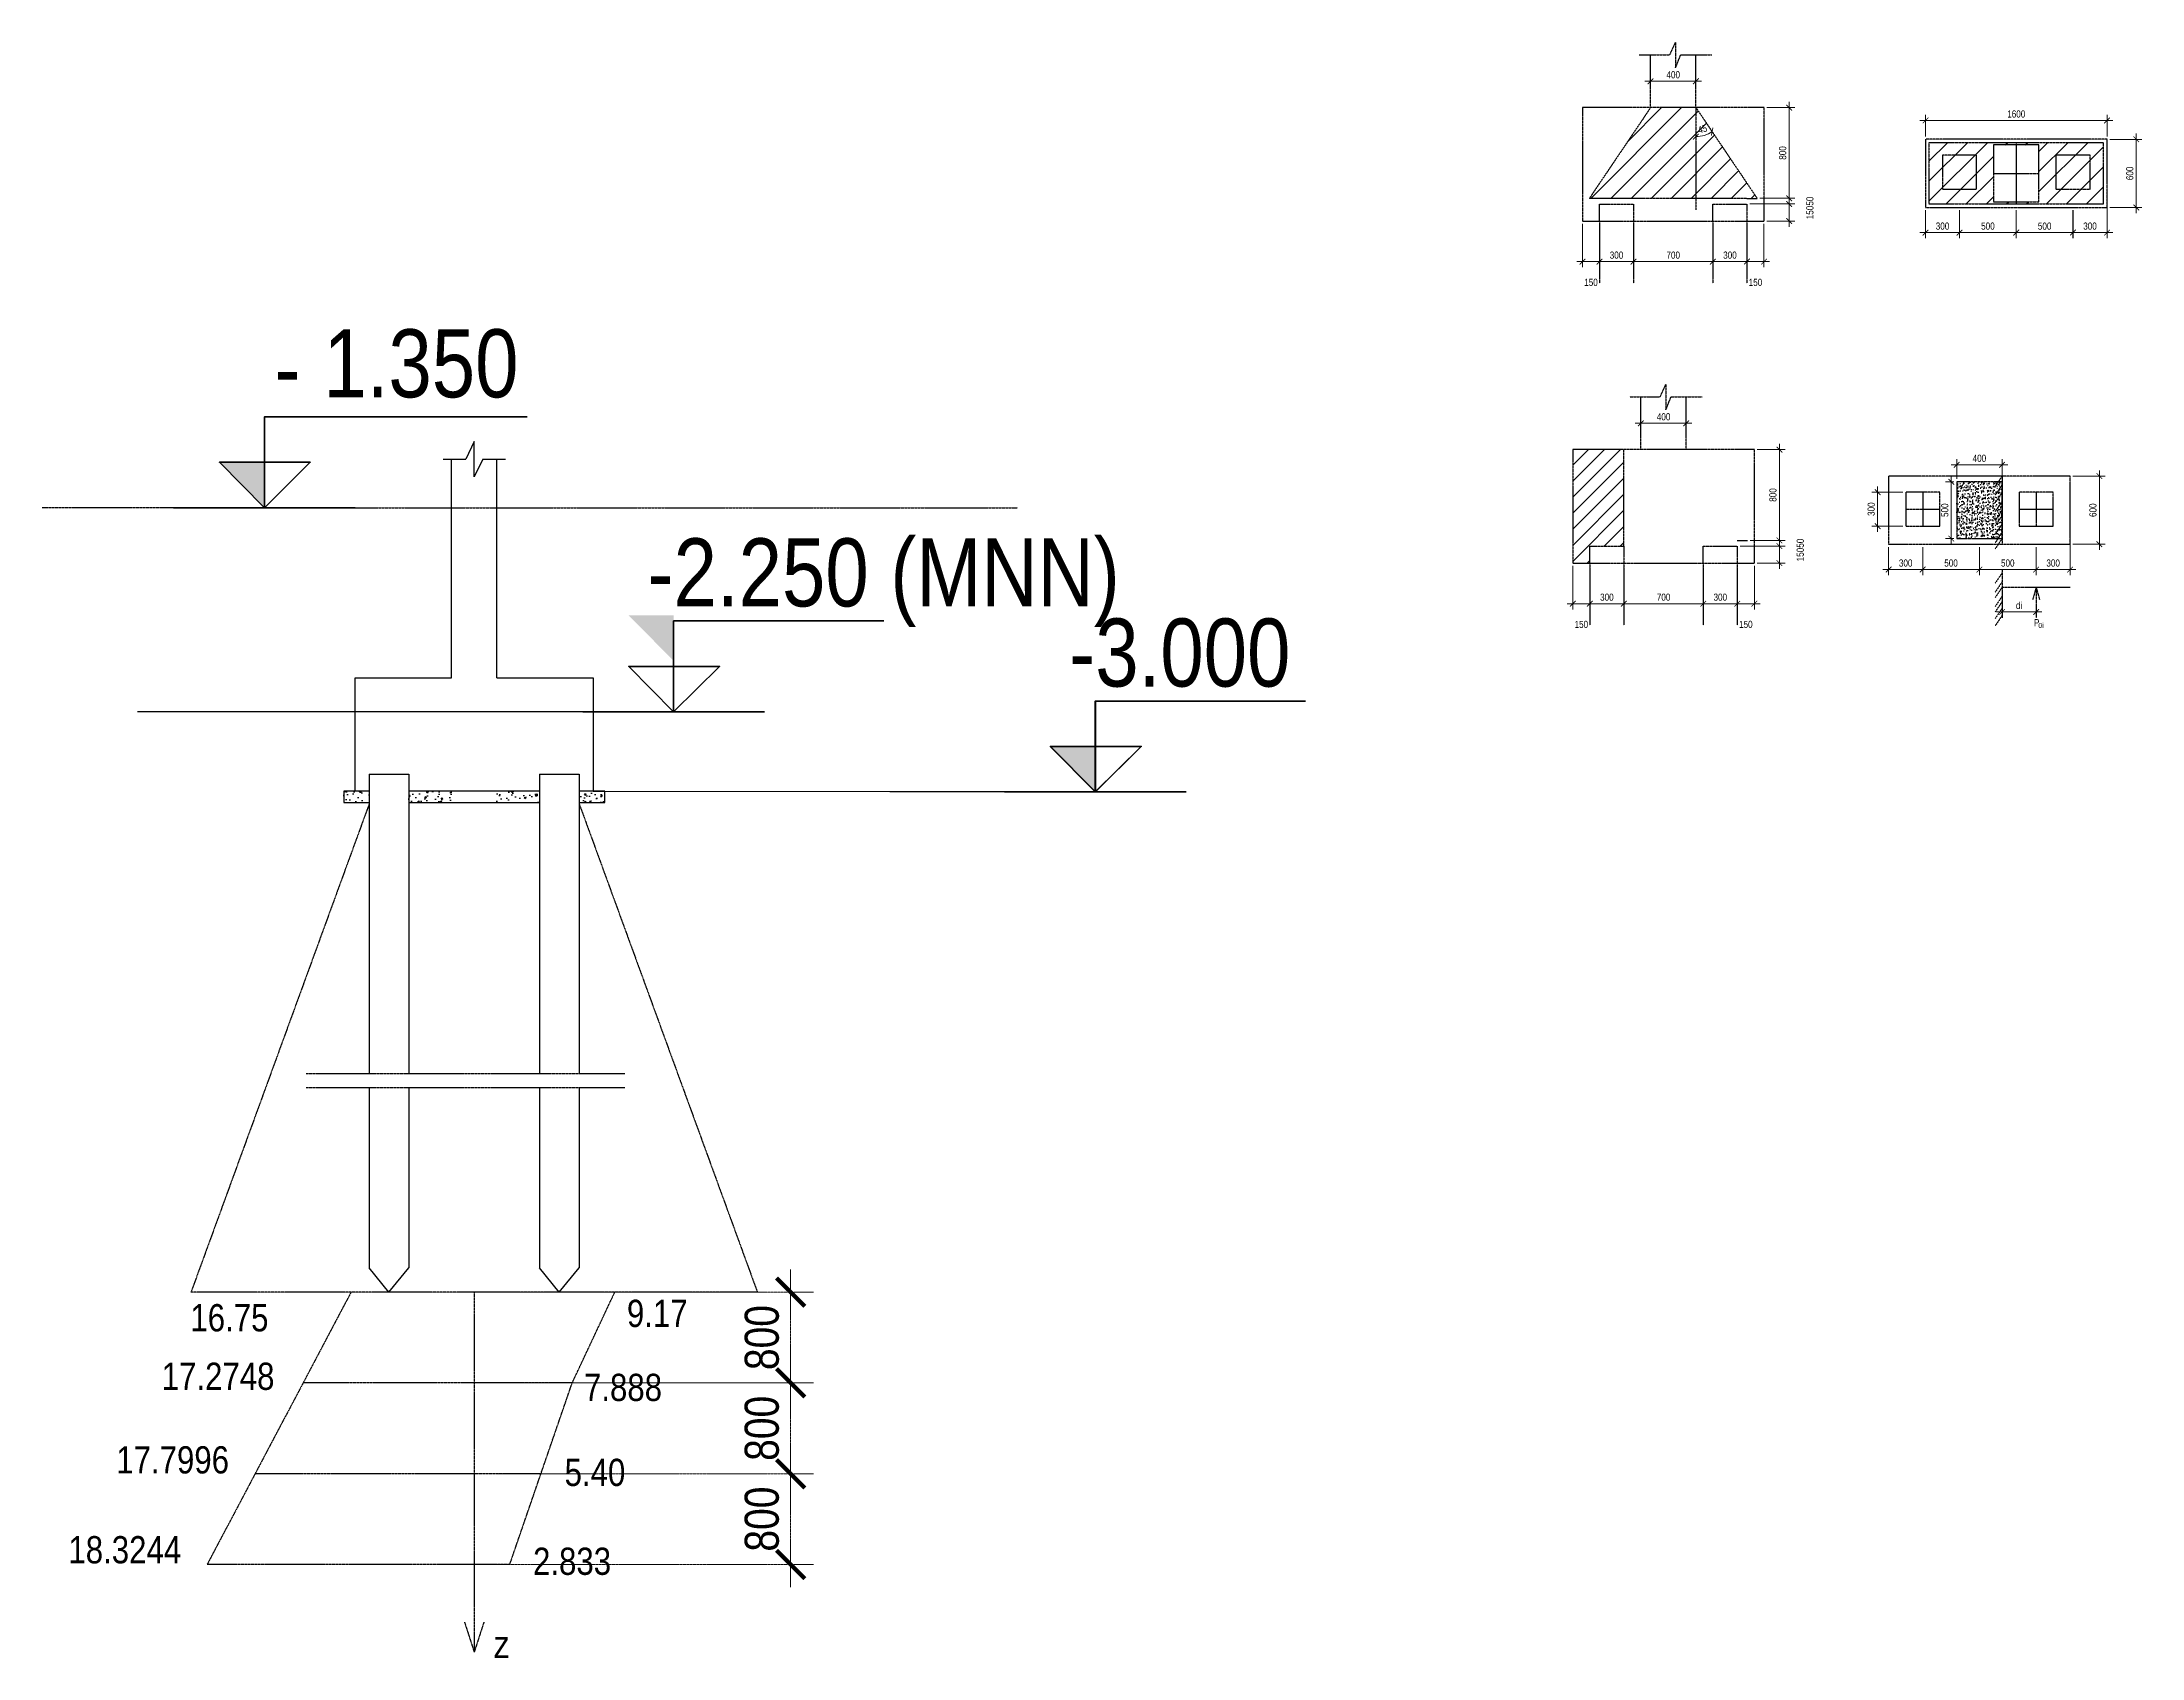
# Model space of a CAD drawing. Header units: inches. Extents: x -995865 to -814036, y 3430062 to 3602072.
# Drawn here: x -957520 to -939008, y 3587827 to 3602072 of the extents above; entities that cross this region are included whole.
import ezdxf

# ---------------------------------------------------------------- set-up
doc = ezdxf.new("R2010")
doc.units = ezdxf.units.IN
doc.header["$LTSCALE"] = 2.8
doc.header["$MEASUREMENT"] = 0
doc.linetypes.add('DASHEDX2', pattern=[1.5, 1, -0.5])
doc.layers.add('NET BAO', color=4, linetype='Continuous', lineweight=30)
doc.layers.add('TEXT1', color=7, linetype='Continuous', lineweight=15)
doc.layers.add('NETDUTDUT', color=3, linetype='DASHEDX2')
doc.styles.add('CHU', font='VHELVCN0.TTF')
doc.styles.add('Helve-Condense', font='VHELVCN0.TTF')
doc.styles.add('VNI-DIM', font='VHELVCN0.TTF')
doc.dimstyles.new('100', dxfattribs={"dimscale": 100, "dimtxt": 3, "dimasz": 2.5, "dimexe": 2, "dimexo": 2, "dimgap": 1, "dimtad": 1, "dimdec": 0, "dimdsep": 46, "dimtxsty": 'VNI-DIM', "dimblk": 'ARCHTICK', "dimcen": 1, "dimdle": 2, "dimclrd": 7, "dimclre": 256, "dimclrt": 7, "dimadec": 0, "dimazin": 0, "dimtfac": 0.08, "dimtdec": 0, "dimtix": 1, "dimtmove": 2, "dimatfit": 3, "dimldrblk": 'ARCHTICK', "dimfxl": 1, "dimtolj": 1, "dimlwd": 20, "dimlwe": 20, "dimarcsym": 1})
doc.dimstyles.new('TL25', dxfattribs={"dimscale": 25, "dimtxt": 2.5, "dimasz": 2, "dimexe": 2, "dimexo": 1, "dimgap": 1, "dimtad": 1, "dimdec": 0, "dimzin": 0, "dimdsep": 46, "dimtxsty": 'Helve-Condense', "dimblk": 'ARCHTICK', "dimcen": 2, "dimdle": 2, "dimclrd": 4, "dimclre": 4, "dimclrt": 4, "dimadec": 0, "dimazin": 0, "dimtfac": 0.004, "dimtdec": 0, "dimtmove": 2, "dimatfit": 3, "dimfxl": 1, "dimtolj": 1, "dimtzin": 0, "dimlwd": 9, "dimlwe": 13, "dimarcsym": 1})
pattern_1 = [(45, (1019, 106008.43), (-88.3883476, 88.3883476), [])]

msp = doc.modelspace()

# ---------------------------------------------------------------- texts
at = {"layer": 'NETDUTDUT', "color": 4, "attachment_point": 5, "style": 'Helve-Condense'}
for s, insert, char_height in [('\\A1;500', (-939865.9, 3600448.6), 62.5), ('\\A1;P', (-939936.5, 3596953.7), 62.5), ('\\A1;0i', (-939898.2, 3596929.1), 43.75)]:
    msp.add_mtext(s, dxfattribs=dict(at, insert=insert, char_height=char_height))
at = {"layer": 'TEXT1', "color": 0, "lineweight": 35, "style": 'CHU'}
for s, height, p in [('1.350', 600, (-955039, 3598939.7)), ('-', 600, (-955470.3, 3598897.2)), ('-2.250 (MNN)', 600, (-952180.7, 3597096.7)), ('-3.000', 600, (-948463.4, 3596390.3)), ('16.75', 240, (-956211.4, 3590706.7)), ('9.17', 240, (-952363.2, 3590745.4)), ('17.2748', 240, (-956464.3, 3590190.9)), ('7.888', 240, (-952741.9, 3590092.7)), ('17.7996', 240, (-956864.7, 3589454.1)), ('5.40', 240, (-952912.7, 3589343.6)), ('18.3244', 240, (-957286.9, 3588661.8)), ('2.833', 240, (-953191.1, 3588560.3)), ('z', 240, (-953536.1, 3587827.5))]:
    msp.add_text(s, height=height, dxfattribs=at).set_placement(p)

# ---------------------------------------------------------------- blocks, each defined once
blk = doc.blocks.new('_ArchTick')
at = {"color": 0, "linetype": 'ByBlock', "const_width": 0.15}
blk.add_lwpolyline([(-0.5, -0.5), (0.5, 0.5)], dxfattribs=at)
blk = doc.blocks.new('*D287')
at = {"layer": 'DEFPOINTS', "color": 0}
for p in [(-953710, 3591052), (-953710, 3590252), (-950920, 3590252)]:
    blk.add_point(p, dxfattribs=at)
at = {"layer": 'NETDUTDUT', "color": 7, "lineweight": 20}
blk.add_line((-950920, 3591252), (-950920, 3590052), dxfattribs=at)
at = {"layer": 'NETDUTDUT', "lineweight": 20}
for p, q in [((-953510, 3591052), (-950720, 3591052)), ((-953510, 3590252), (-950720, 3590252))]:
    blk.add_line(p, q, dxfattribs=at)
at = {"layer": 'NETDUTDUT', "color": 7, "lineweight": 20, "xscale": 250, "yscale": 250, "zscale": 250}
for p, rotation in [((-950920, 3591052), 90), ((-950920, 3590252), 270)]:
    blk.add_blockref('_ArchTick', p, dxfattribs=dict(at, rotation=rotation))
at = {"layer": 'NETDUTDUT', "color": 7, "insert": (-951173, 3590652), "char_height": 300, "attachment_point": 5, "rotation": 90, "style": 'VNI-DIM'}
blk.add_mtext('\\A1;800', dxfattribs=at)
blk = doc.blocks.new('*D288')
at = {"layer": 'DEFPOINTS', "color": 0}
for p in [(-953685, 3590252), (-953710, 3589452), (-950920, 3589452)]:
    blk.add_point(p, dxfattribs=at)
at = {"layer": 'NETDUTDUT', "color": 7, "lineweight": 20}
blk.add_line((-950920, 3590452), (-950920, 3589252), dxfattribs=at)
at = {"layer": 'NETDUTDUT', "lineweight": 20}
for p, q in [((-953485, 3590252), (-950720, 3590252)), ((-953510, 3589452), (-950720, 3589452))]:
    blk.add_line(p, q, dxfattribs=at)
at = {"layer": 'NETDUTDUT', "color": 7, "lineweight": 20, "xscale": 250, "yscale": 250, "zscale": 250}
for p, rotation in [((-950920, 3590252), 90), ((-950920, 3589452), 270)]:
    blk.add_blockref('_ArchTick', p, dxfattribs=dict(at, rotation=rotation))
at = {"layer": 'NETDUTDUT', "color": 7, "insert": (-951173, 3589852), "char_height": 300, "attachment_point": 5, "rotation": 90, "style": 'VNI-DIM'}
blk.add_mtext('\\A1;800', dxfattribs=at)
blk = doc.blocks.new('*D289')
at = {"layer": 'DEFPOINTS', "color": 0}
for p in [(-953710, 3589452), (-953710, 3588652), (-950920, 3588652)]:
    blk.add_point(p, dxfattribs=at)
at = {"layer": 'NETDUTDUT', "color": 7, "lineweight": 20}
blk.add_line((-950920, 3589652), (-950920, 3588452), dxfattribs=at)
at = {"layer": 'NETDUTDUT', "lineweight": 20}
for p, q in [((-953510, 3589452), (-950720, 3589452)), ((-953510, 3588652), (-950720, 3588652))]:
    blk.add_line(p, q, dxfattribs=at)
at = {"layer": 'NETDUTDUT', "color": 7, "lineweight": 20, "xscale": 250, "yscale": 250, "zscale": 250}
for p, rotation in [((-950920, 3589452), 90), ((-950920, 3588652), 270)]:
    blk.add_blockref('_ArchTick', p, dxfattribs=dict(at, rotation=rotation))
at = {"layer": 'NETDUTDUT', "color": 7, "insert": (-951173, 3589052), "char_height": 300, "attachment_point": 5, "rotation": 90, "style": 'VNI-DIM'}
blk.add_mtext('\\A1;800', dxfattribs=at)
blk = doc.blocks.new('*D290')
at = {"layer": 'DEFPOINTS', "color": 0}
for p in [(-942940, 3601494), (-942940, 3601494), (-942890, 3601243), (-942940, 3600593), (-942401, 3600694)]:
    blk.add_point(p, dxfattribs=at)
at = {"layer": 'NETDUTDUT', "color": 4, "linetype": 'Continuous', "lineweight": 9}
blk.add_arc((-942940, 3601494), 256, 270, 303.9846, dxfattribs=at)
at = {"layer": 'NETDUTDUT', "color": 4, "lineweight": 9, "xscale": 50, "yscale": 50, "zscale": 50}
for p, rotation in [((-942797, 3601282), 33.98457740377377), ((-942940, 3601238), 179.9999999999943)]:
    blk.add_blockref('_ArchTick', p, dxfattribs=dict(at, rotation=rotation))
at = {"layer": 'NETDUTDUT', "color": 4, "insert": (-942882, 3601304), "char_height": 62.5, "attachment_point": 5, "rotation": 16.9923, "style": 'Helve-Condense'}
blk.add_mtext('\\A1;45', dxfattribs=at)
blk = doc.blocks.new('*D291')
at = {"layer": 'DEFPOINTS', "color": 0}
for p in [(-942340, 3601494), (-942401, 3600694), (-942118, 3600694)]:
    blk.add_point(p, dxfattribs=at)
at = {"layer": 'NETDUTDUT', "color": 4, "linetype": 'Continuous', "lineweight": 13}
for p, q in [((-942315, 3601494), (-942068, 3601494)), ((-942376, 3600694), (-942068, 3600694))]:
    blk.add_line(p, q, dxfattribs=at)
at = {"layer": 'NETDUTDUT', "color": 4, "linetype": 'Continuous', "lineweight": 9}
blk.add_line((-942118, 3601544), (-942118, 3600644), dxfattribs=at)
at = {"layer": 'NETDUTDUT', "color": 4, "lineweight": 9, "xscale": 50, "yscale": 50, "zscale": 50}
for p, rotation in [((-942118, 3601494), 90), ((-942118, 3600694), 270)]:
    blk.add_blockref('_ArchTick', p, dxfattribs=dict(at, rotation=rotation))
at = {"layer": 'NETDUTDUT', "color": 4, "insert": (-942175, 3601094), "char_height": 62.5, "attachment_point": 5, "rotation": 90, "style": 'Helve-Condense'}
blk.add_mtext('\\A1;800', dxfattribs=at)
blk = doc.blocks.new('*D292')
at = {"layer": 'DEFPOINTS', "color": 0}
for p in [(-942490, 3600644), (-942401, 3600694), (-942118, 3600644)]:
    blk.add_point(p, dxfattribs=at)
at = {"layer": 'NETDUTDUT', "color": 4, "linetype": 'Continuous', "lineweight": 9}
blk.add_line((-942118, 3600744), (-942118, 3600594), dxfattribs=at)
at = {"layer": 'NETDUTDUT', "color": 4, "linetype": 'Continuous', "lineweight": 13}
for p, q in [((-942465, 3600644), (-942068, 3600644)), ((-942376, 3600694), (-942068, 3600694))]:
    blk.add_line(p, q, dxfattribs=at)
at = {"layer": 'NETDUTDUT', "color": 4, "lineweight": 9, "xscale": 50, "yscale": 50, "zscale": 50}
for p, rotation in [((-942118, 3600694), 90), ((-942118, 3600644), 270)]:
    blk.add_blockref('_ArchTick', p, dxfattribs=dict(at, rotation=rotation))
at = {"layer": 'NETDUTDUT', "color": 4, "insert": (-941935, 3600669), "char_height": 62.5, "attachment_point": 5, "rotation": 90, "style": 'Helve-Condense'}
blk.add_mtext('\\A1;50', dxfattribs=at)
blk = doc.blocks.new('*D293')
at = {"layer": 'DEFPOINTS', "color": 0}
for p in [(-942490, 3600644), (-942340, 3600494), (-942118, 3600494)]:
    blk.add_point(p, dxfattribs=at)
at = {"layer": 'NETDUTDUT', "color": 4, "linetype": 'Continuous', "lineweight": 13}
for p, q in [((-942465, 3600644), (-942068, 3600644)), ((-942315, 3600494), (-942068, 3600494))]:
    blk.add_line(p, q, dxfattribs=at)
at = {"layer": 'NETDUTDUT', "color": 4, "linetype": 'Continuous', "lineweight": 9}
blk.add_line((-942118, 3600694), (-942118, 3600444), dxfattribs=at)
at = {"layer": 'NETDUTDUT', "color": 4, "lineweight": 9, "xscale": 50, "yscale": 50, "zscale": 50}
for p, rotation in [((-942118, 3600644), 90), ((-942118, 3600494), 270)]:
    blk.add_blockref('_ArchTick', p, dxfattribs=dict(at, rotation=rotation))
at = {"layer": 'NETDUTDUT', "color": 4, "insert": (-941935, 3600569), "char_height": 62.5, "attachment_point": 5, "rotation": 90, "style": 'Helve-Condense'}
blk.add_mtext('\\A1;150', dxfattribs=at)
blk = doc.blocks.new('*D294')
at = {"layer": 'DEFPOINTS', "color": 0}
for p in [(-943940, 3600494), (-943790, 3600494), (-943790, 3600136)]:
    blk.add_point(p, dxfattribs=at)
at = {"layer": 'NETDUTDUT', "color": 4, "linetype": 'Continuous', "lineweight": 13}
for p, q in [((-943940, 3600469), (-943940, 3600086)), ((-943790, 3600469), (-943790, 3600086))]:
    blk.add_line(p, q, dxfattribs=at)
at = {"layer": 'NETDUTDUT', "color": 4, "linetype": 'Continuous', "lineweight": 9}
blk.add_line((-943990, 3600136), (-943740, 3600136), dxfattribs=at)
at = {"layer": 'NETDUTDUT', "color": 4, "lineweight": 9, "xscale": 50, "yscale": 50, "zscale": 50, "rotation": 180}
blk.add_blockref('_ArchTick', (-943940, 3600136), dxfattribs=at)
at = {"layer": 'NETDUTDUT', "color": 4, "lineweight": 9, "xscale": 50, "yscale": 50, "zscale": 50}
blk.add_blockref('_ArchTick', (-943790, 3600136), dxfattribs=at)
at = {"layer": 'NETDUTDUT', "color": 4, "insert": (-943865, 3599953), "char_height": 62.5, "attachment_point": 5, "style": 'Helve-Condense'}
blk.add_mtext('\\A1;150', dxfattribs=at)
blk = doc.blocks.new('*D295')
at = {"layer": 'DEFPOINTS', "color": 0}
for p in [(-943790, 3600494), (-943490, 3600494), (-943490, 3600136)]:
    blk.add_point(p, dxfattribs=at)
at = {"layer": 'NETDUTDUT', "color": 4, "linetype": 'Continuous', "lineweight": 13}
for p, q in [((-943790, 3600469), (-943790, 3600086)), ((-943490, 3600469), (-943490, 3600086))]:
    blk.add_line(p, q, dxfattribs=at)
at = {"layer": 'NETDUTDUT', "color": 4, "linetype": 'Continuous', "lineweight": 9}
blk.add_line((-943840, 3600136), (-943440, 3600136), dxfattribs=at)
at = {"layer": 'NETDUTDUT', "color": 4, "lineweight": 9, "xscale": 50, "yscale": 50, "zscale": 50, "rotation": 180}
blk.add_blockref('_ArchTick', (-943790, 3600136), dxfattribs=at)
at = {"layer": 'NETDUTDUT', "color": 4, "lineweight": 9, "xscale": 50, "yscale": 50, "zscale": 50}
blk.add_blockref('_ArchTick', (-943490, 3600136), dxfattribs=at)
at = {"layer": 'NETDUTDUT', "color": 4, "insert": (-943640, 3600193), "char_height": 62.5, "attachment_point": 5, "style": 'Helve-Condense'}
blk.add_mtext('\\A1;300', dxfattribs=at)
blk = doc.blocks.new('*D296')
at = {"layer": 'DEFPOINTS', "color": 0}
for p in [(-943490, 3600494), (-942790, 3600494), (-942790, 3600136)]:
    blk.add_point(p, dxfattribs=at)
at = {"layer": 'NETDUTDUT', "color": 4, "linetype": 'Continuous', "lineweight": 13}
for p, q in [((-943490, 3600469), (-943490, 3600086)), ((-942790, 3600469), (-942790, 3600086))]:
    blk.add_line(p, q, dxfattribs=at)
at = {"layer": 'NETDUTDUT', "color": 4, "linetype": 'Continuous', "lineweight": 9}
blk.add_line((-943540, 3600136), (-942740, 3600136), dxfattribs=at)
at = {"layer": 'NETDUTDUT', "color": 4, "lineweight": 9, "xscale": 50, "yscale": 50, "zscale": 50, "rotation": 180}
blk.add_blockref('_ArchTick', (-943490, 3600136), dxfattribs=at)
at = {"layer": 'NETDUTDUT', "color": 4, "lineweight": 9, "xscale": 50, "yscale": 50, "zscale": 50}
blk.add_blockref('_ArchTick', (-942790, 3600136), dxfattribs=at)
at = {"layer": 'NETDUTDUT', "color": 4, "insert": (-943140, 3600193), "char_height": 62.5, "attachment_point": 5, "style": 'Helve-Condense'}
blk.add_mtext('\\A1;700', dxfattribs=at)
blk = doc.blocks.new('*D297')
at = {"layer": 'DEFPOINTS', "color": 0}
for p in [(-942790, 3600494), (-942490, 3600494), (-942490, 3600136)]:
    blk.add_point(p, dxfattribs=at)
at = {"layer": 'NETDUTDUT', "color": 4, "linetype": 'Continuous', "lineweight": 13}
for p, q in [((-942790, 3600469), (-942790, 3600086)), ((-942490, 3600469), (-942490, 3600086))]:
    blk.add_line(p, q, dxfattribs=at)
at = {"layer": 'NETDUTDUT', "color": 4, "linetype": 'Continuous', "lineweight": 9}
blk.add_line((-942840, 3600136), (-942440, 3600136), dxfattribs=at)
at = {"layer": 'NETDUTDUT', "color": 4, "lineweight": 9, "xscale": 50, "yscale": 50, "zscale": 50, "rotation": 180}
blk.add_blockref('_ArchTick', (-942790, 3600136), dxfattribs=at)
at = {"layer": 'NETDUTDUT', "color": 4, "lineweight": 9, "xscale": 50, "yscale": 50, "zscale": 50}
blk.add_blockref('_ArchTick', (-942490, 3600136), dxfattribs=at)
at = {"layer": 'NETDUTDUT', "color": 4, "insert": (-942640, 3600193), "char_height": 62.5, "attachment_point": 5, "style": 'Helve-Condense'}
blk.add_mtext('\\A1;300', dxfattribs=at)
blk = doc.blocks.new('*D298')
at = {"layer": 'DEFPOINTS', "color": 0}
for p in [(-942490, 3600494), (-942340, 3600494), (-942340, 3600136)]:
    blk.add_point(p, dxfattribs=at)
at = {"layer": 'NETDUTDUT', "color": 4, "linetype": 'Continuous', "lineweight": 13}
for p, q in [((-942490, 3600469), (-942490, 3600086)), ((-942340, 3600469), (-942340, 3600086))]:
    blk.add_line(p, q, dxfattribs=at)
at = {"layer": 'NETDUTDUT', "color": 4, "linetype": 'Continuous', "lineweight": 9}
blk.add_line((-942540, 3600136), (-942290, 3600136), dxfattribs=at)
at = {"layer": 'NETDUTDUT', "color": 4, "lineweight": 9, "xscale": 50, "yscale": 50, "zscale": 50, "rotation": 180}
blk.add_blockref('_ArchTick', (-942490, 3600136), dxfattribs=at)
at = {"layer": 'NETDUTDUT', "color": 4, "lineweight": 9, "xscale": 50, "yscale": 50, "zscale": 50}
blk.add_blockref('_ArchTick', (-942340, 3600136), dxfattribs=at)
at = {"layer": 'NETDUTDUT', "color": 4, "insert": (-942415, 3599953), "char_height": 62.5, "attachment_point": 5, "style": 'Helve-Condense'}
blk.add_mtext('\\A1;150', dxfattribs=at)
blk = doc.blocks.new('*D299')
at = {"layer": 'DEFPOINTS', "color": 0}
for p in [(-942940, 3601726), (-943340, 3601652), (-942940, 3601652)]:
    blk.add_point(p, dxfattribs=at)
at = {"layer": 'NETDUTDUT', "color": 4, "linetype": 'Continuous', "lineweight": 9}
blk.add_line((-943390, 3601726), (-942890, 3601726), dxfattribs=at)
at = {"layer": 'NETDUTDUT', "color": 4, "linetype": 'Continuous', "lineweight": 13}
for p, q in [((-943340, 3601677), (-943340, 3601776)), ((-942940, 3601677), (-942940, 3601776))]:
    blk.add_line(p, q, dxfattribs=at)
at = {"layer": 'NETDUTDUT', "color": 4, "lineweight": 9, "xscale": 50, "yscale": 50, "zscale": 50, "rotation": 180}
blk.add_blockref('_ArchTick', (-943340, 3601726), dxfattribs=at)
at = {"layer": 'NETDUTDUT', "color": 4, "lineweight": 9, "xscale": 50, "yscale": 50, "zscale": 50}
blk.add_blockref('_ArchTick', (-942940, 3601726), dxfattribs=at)
at = {"layer": 'NETDUTDUT', "color": 4, "insert": (-943140, 3601783), "char_height": 62.5, "attachment_point": 5, "style": 'Helve-Condense'}
blk.add_mtext('\\A1;400', dxfattribs=at)
blk = doc.blocks.new('*D300')
at = {"layer": 'DEFPOINTS', "color": 0}
for p in [(-939316, 3601214), (-939316, 3600614), (-939058, 3600614)]:
    blk.add_point(p, dxfattribs=at)
at = {"layer": 'NETDUTDUT', "color": 4, "linetype": 'Continuous', "lineweight": 13}
for p, q in [((-939291, 3601214), (-939008, 3601214)), ((-939291, 3600614), (-939008, 3600614))]:
    blk.add_line(p, q, dxfattribs=at)
at = {"layer": 'NETDUTDUT', "color": 4, "linetype": 'Continuous', "lineweight": 9}
blk.add_line((-939058, 3601264), (-939058, 3600564), dxfattribs=at)
at = {"layer": 'NETDUTDUT', "color": 4, "lineweight": 9, "xscale": 50, "yscale": 50, "zscale": 50}
for p, rotation in [((-939058, 3601214), 90), ((-939058, 3600614), 270)]:
    blk.add_blockref('_ArchTick', p, dxfattribs=dict(at, rotation=rotation))
at = {"layer": 'NETDUTDUT', "color": 4, "insert": (-939115, 3600914), "char_height": 62.5, "attachment_point": 5, "rotation": 90, "style": 'Helve-Condense'}
blk.add_mtext('\\A1;600', dxfattribs=at)
blk = doc.blocks.new('*D301')
at = {"layer": 'DEFPOINTS', "color": 0}
for p in [(-939316, 3601380), (-940916, 3601214), (-939316, 3601214)]:
    blk.add_point(p, dxfattribs=at)
at = {"layer": 'NETDUTDUT', "color": 4, "linetype": 'Continuous', "lineweight": 9}
blk.add_line((-940966, 3601380), (-939266, 3601380), dxfattribs=at)
at = {"layer": 'NETDUTDUT', "color": 4, "linetype": 'Continuous', "lineweight": 13}
for p, q in [((-940916, 3601239), (-940916, 3601430)), ((-939316, 3601239), (-939316, 3601430))]:
    blk.add_line(p, q, dxfattribs=at)
at = {"layer": 'NETDUTDUT', "color": 4, "lineweight": 9, "xscale": 50, "yscale": 50, "zscale": 50, "rotation": 180}
blk.add_blockref('_ArchTick', (-940916, 3601380), dxfattribs=at)
at = {"layer": 'NETDUTDUT', "color": 4, "lineweight": 9, "xscale": 50, "yscale": 50, "zscale": 50}
blk.add_blockref('_ArchTick', (-939316, 3601380), dxfattribs=at)
at = {"layer": 'NETDUTDUT', "color": 4, "insert": (-940116, 3601437), "char_height": 62.5, "attachment_point": 5, "style": 'Helve-Condense'}
blk.add_mtext('\\A1;1600', dxfattribs=at)
blk = doc.blocks.new('*D302')
at = {"layer": 'DEFPOINTS', "color": 0}
for p in [(-940916, 3600614), (-940616, 3600614), (-940616, 3600392)]:
    blk.add_point(p, dxfattribs=at)
at = {"layer": 'NETDUTDUT', "color": 4, "linetype": 'Continuous', "lineweight": 13}
for p, q in [((-940916, 3600589), (-940916, 3600342)), ((-940616, 3600589), (-940616, 3600342))]:
    blk.add_line(p, q, dxfattribs=at)
at = {"layer": 'NETDUTDUT', "color": 4, "linetype": 'Continuous', "lineweight": 9}
blk.add_line((-940966, 3600392), (-940566, 3600392), dxfattribs=at)
at = {"layer": 'NETDUTDUT', "color": 4, "lineweight": 9, "xscale": 50, "yscale": 50, "zscale": 50, "rotation": 180}
blk.add_blockref('_ArchTick', (-940916, 3600392), dxfattribs=at)
at = {"layer": 'NETDUTDUT', "color": 4, "lineweight": 9, "xscale": 50, "yscale": 50, "zscale": 50}
blk.add_blockref('_ArchTick', (-940616, 3600392), dxfattribs=at)
at = {"layer": 'NETDUTDUT', "color": 4, "insert": (-940766, 3600449), "char_height": 62.5, "attachment_point": 5, "style": 'Helve-Condense'}
blk.add_mtext('\\A1;300', dxfattribs=at)
blk = doc.blocks.new('*D303')
at = {"layer": 'DEFPOINTS', "color": 0}
for p in [(-940616, 3600614), (-940116, 3600614), (-940116, 3600392)]:
    blk.add_point(p, dxfattribs=at)
at = {"layer": 'NETDUTDUT', "color": 4, "linetype": 'Continuous', "lineweight": 13}
for p, q in [((-940616, 3600589), (-940616, 3600342)), ((-940116, 3600589), (-940116, 3600342))]:
    blk.add_line(p, q, dxfattribs=at)
at = {"layer": 'NETDUTDUT', "color": 4, "linetype": 'Continuous', "lineweight": 9}
blk.add_line((-940666, 3600392), (-940066, 3600392), dxfattribs=at)
at = {"layer": 'NETDUTDUT', "color": 4, "lineweight": 9, "xscale": 50, "yscale": 50, "zscale": 50, "rotation": 180}
blk.add_blockref('_ArchTick', (-940616, 3600392), dxfattribs=at)
at = {"layer": 'NETDUTDUT', "color": 4, "lineweight": 9, "xscale": 50, "yscale": 50, "zscale": 50}
blk.add_blockref('_ArchTick', (-940116, 3600392), dxfattribs=at)
at = {"layer": 'NETDUTDUT', "color": 4, "insert": (-940366, 3600449), "char_height": 62.5, "attachment_point": 5, "style": 'Helve-Condense'}
blk.add_mtext('\\A1;500', dxfattribs=at)
blk = doc.blocks.new('*D304')
at = {"layer": 'DEFPOINTS', "color": 0}
for p in [(-939316, 3600780), (-939616, 3600614), (-939316, 3600392)]:
    blk.add_point(p, dxfattribs=at)
at = {"layer": 'NETDUTDUT', "color": 4, "linetype": 'Continuous', "lineweight": 13}
for p, q in [((-939316, 3600755), (-939316, 3600342)), ((-939616, 3600589), (-939616, 3600342))]:
    blk.add_line(p, q, dxfattribs=at)
at = {"layer": 'NETDUTDUT', "color": 4, "linetype": 'Continuous', "lineweight": 9}
blk.add_line((-939666, 3600392), (-939266, 3600392), dxfattribs=at)
at = {"layer": 'NETDUTDUT', "color": 4, "lineweight": 9, "xscale": 50, "yscale": 50, "zscale": 50, "rotation": 180}
blk.add_blockref('_ArchTick', (-939616, 3600392), dxfattribs=at)
at = {"layer": 'NETDUTDUT', "color": 4, "lineweight": 9, "xscale": 50, "yscale": 50, "zscale": 50}
blk.add_blockref('_ArchTick', (-939316, 3600392), dxfattribs=at)
at = {"layer": 'NETDUTDUT', "color": 4, "insert": (-939466, 3600449), "char_height": 62.5, "attachment_point": 5, "style": 'Helve-Condense'}
blk.add_mtext('\\A1;300', dxfattribs=at)
blk = doc.blocks.new('*D308')
at = {"layer": 'DEFPOINTS', "color": 0}
for p in [(-939641, 3598245), (-939641, 3597645), (-939383, 3597645)]:
    blk.add_point(p, dxfattribs=at)
at = {"layer": 'NETDUTDUT', "color": 4, "linetype": 'Continuous', "lineweight": 13}
for p, q in [((-939616, 3598245), (-939333, 3598245)), ((-939616, 3597645), (-939333, 3597645))]:
    blk.add_line(p, q, dxfattribs=at)
at = {"layer": 'NETDUTDUT', "color": 4, "linetype": 'Continuous', "lineweight": 9}
blk.add_line((-939383, 3598295), (-939383, 3597595), dxfattribs=at)
at = {"layer": 'NETDUTDUT', "color": 4, "lineweight": 9, "xscale": 50, "yscale": 50, "zscale": 50}
for p, rotation in [((-939383, 3598245), 90), ((-939383, 3597645), 270)]:
    blk.add_blockref('_ArchTick', p, dxfattribs=dict(at, rotation=rotation))
at = {"layer": 'NETDUTDUT', "color": 4, "insert": (-939440, 3597945), "char_height": 62.5, "attachment_point": 5, "rotation": 90, "style": 'Helve-Condense'}
blk.add_mtext('\\A1;600', dxfattribs=at)
blk = doc.blocks.new('*D309')
at = {"layer": 'DEFPOINTS', "color": 0}
for p in [(-941241, 3597645), (-940941, 3597645), (-940941, 3597422)]:
    blk.add_point(p, dxfattribs=at)
at = {"layer": 'NETDUTDUT', "color": 4, "linetype": 'Continuous', "lineweight": 13}
for p, q in [((-941241, 3597620), (-941241, 3597372)), ((-940941, 3597620), (-940941, 3597372))]:
    blk.add_line(p, q, dxfattribs=at)
at = {"layer": 'NETDUTDUT', "color": 4, "linetype": 'Continuous', "lineweight": 9}
blk.add_line((-941291, 3597422), (-940891, 3597422), dxfattribs=at)
at = {"layer": 'NETDUTDUT', "color": 4, "lineweight": 9, "xscale": 50, "yscale": 50, "zscale": 50, "rotation": 180}
blk.add_blockref('_ArchTick', (-941241, 3597422), dxfattribs=at)
at = {"layer": 'NETDUTDUT', "color": 4, "lineweight": 9, "xscale": 50, "yscale": 50, "zscale": 50}
blk.add_blockref('_ArchTick', (-940941, 3597422), dxfattribs=at)
at = {"layer": 'NETDUTDUT', "color": 4, "insert": (-941091, 3597479), "char_height": 62.5, "attachment_point": 5, "style": 'Helve-Condense'}
blk.add_mtext('\\A1;300', dxfattribs=at)
blk = doc.blocks.new('*D306')
at = {"layer": 'DEFPOINTS', "color": 0}
for p in [(-940941, 3597645), (-940441, 3597645), (-940441, 3597422)]:
    blk.add_point(p, dxfattribs=at)
at = {"layer": 'NETDUTDUT', "color": 4, "linetype": 'Continuous', "lineweight": 13}
for p, q in [((-940941, 3597620), (-940941, 3597372)), ((-940441, 3597620), (-940441, 3597372))]:
    blk.add_line(p, q, dxfattribs=at)
at = {"layer": 'NETDUTDUT', "color": 4, "linetype": 'Continuous', "lineweight": 9}
blk.add_line((-940991, 3597422), (-940391, 3597422), dxfattribs=at)
at = {"layer": 'NETDUTDUT', "color": 4, "lineweight": 9, "xscale": 50, "yscale": 50, "zscale": 50, "rotation": 180}
blk.add_blockref('_ArchTick', (-940941, 3597422), dxfattribs=at)
at = {"layer": 'NETDUTDUT', "color": 4, "lineweight": 9, "xscale": 50, "yscale": 50, "zscale": 50}
blk.add_blockref('_ArchTick', (-940441, 3597422), dxfattribs=at)
at = {"layer": 'NETDUTDUT', "color": 4, "insert": (-940691, 3597479), "char_height": 62.5, "attachment_point": 5, "style": 'Helve-Condense'}
blk.add_mtext('\\A1;500', dxfattribs=at)
blk = doc.blocks.new('*D305')
at = {"layer": 'DEFPOINTS', "color": 0}
for p in [(-940441, 3597645), (-939941, 3597645), (-939941, 3597422)]:
    blk.add_point(p, dxfattribs=at)
at = {"layer": 'NETDUTDUT', "color": 4, "linetype": 'Continuous', "lineweight": 13}
for p, q in [((-940441, 3597620), (-940441, 3597372)), ((-939941, 3597620), (-939941, 3597372))]:
    blk.add_line(p, q, dxfattribs=at)
at = {"layer": 'NETDUTDUT', "color": 4, "linetype": 'Continuous', "lineweight": 9}
blk.add_line((-940491, 3597422), (-939891, 3597422), dxfattribs=at)
at = {"layer": 'NETDUTDUT', "color": 4, "lineweight": 9, "xscale": 50, "yscale": 50, "zscale": 50, "rotation": 180}
blk.add_blockref('_ArchTick', (-940441, 3597422), dxfattribs=at)
at = {"layer": 'NETDUTDUT', "color": 4, "lineweight": 9, "xscale": 50, "yscale": 50, "zscale": 50}
blk.add_blockref('_ArchTick', (-939941, 3597422), dxfattribs=at)
at = {"layer": 'NETDUTDUT', "color": 4, "insert": (-940191, 3597479), "char_height": 62.5, "attachment_point": 5, "style": 'Helve-Condense'}
blk.add_mtext('\\A1;500', dxfattribs=at)
blk = doc.blocks.new('*D307')
at = {"layer": 'DEFPOINTS', "color": 0}
for p in [(-939641, 3597811), (-939941, 3597645), (-939641, 3597422)]:
    blk.add_point(p, dxfattribs=at)
at = {"layer": 'NETDUTDUT', "color": 4, "linetype": 'Continuous', "lineweight": 13}
for p, q in [((-939641, 3597786), (-939641, 3597372)), ((-939941, 3597620), (-939941, 3597372))]:
    blk.add_line(p, q, dxfattribs=at)
at = {"layer": 'NETDUTDUT', "color": 4, "linetype": 'Continuous', "lineweight": 9}
blk.add_line((-939991, 3597422), (-939591, 3597422), dxfattribs=at)
at = {"layer": 'NETDUTDUT', "color": 4, "lineweight": 9, "xscale": 50, "yscale": 50, "zscale": 50, "rotation": 180}
blk.add_blockref('_ArchTick', (-939941, 3597422), dxfattribs=at)
at = {"layer": 'NETDUTDUT', "color": 4, "lineweight": 9, "xscale": 50, "yscale": 50, "zscale": 50}
blk.add_blockref('_ArchTick', (-939641, 3597422), dxfattribs=at)
at = {"layer": 'NETDUTDUT', "color": 4, "insert": (-939791, 3597479), "char_height": 62.5, "attachment_point": 5, "style": 'Helve-Condense'}
blk.add_mtext('\\A1;300', dxfattribs=at)
blk = doc.blocks.new('*D310')
at = {"layer": 'DEFPOINTS', "color": 0}
for p in [(-942425, 3598479), (-942486, 3597679), (-942204, 3597679)]:
    blk.add_point(p, dxfattribs=at)
at = {"layer": 'NETDUTDUT', "color": 4, "linetype": 'Continuous', "lineweight": 9}
blk.add_line((-942204, 3598529), (-942204, 3597629), dxfattribs=at)
at = {"layer": 'NETDUTDUT', "color": 4, "linetype": 'Continuous', "lineweight": 13}
for p, q in [((-942400, 3598479), (-942154, 3598479)), ((-942461, 3597679), (-942154, 3597679))]:
    blk.add_line(p, q, dxfattribs=at)
at = {"layer": 'NETDUTDUT', "color": 4, "lineweight": 9, "xscale": 50, "yscale": 50, "zscale": 50}
for p, rotation in [((-942204, 3598479), 90), ((-942204, 3597679), 270)]:
    blk.add_blockref('_ArchTick', p, dxfattribs=dict(at, rotation=rotation))
at = {"layer": 'NETDUTDUT', "color": 4, "insert": (-942261, 3598079), "char_height": 62.5, "attachment_point": 5, "rotation": 90, "style": 'Helve-Condense'}
blk.add_mtext('\\A1;800', dxfattribs=at)
blk = doc.blocks.new('*D311')
at = {"layer": 'DEFPOINTS', "color": 0}
for p in [(-942575, 3597629), (-942486, 3597679), (-942204, 3597629)]:
    blk.add_point(p, dxfattribs=at)
at = {"layer": 'NETDUTDUT', "color": 4, "linetype": 'Continuous', "lineweight": 13}
for p, q in [((-942550, 3597629), (-942154, 3597629)), ((-942461, 3597679), (-942154, 3597679))]:
    blk.add_line(p, q, dxfattribs=at)
at = {"layer": 'NETDUTDUT', "color": 4, "linetype": 'Continuous', "lineweight": 9}
blk.add_line((-942204, 3597729), (-942204, 3597579), dxfattribs=at)
at = {"layer": 'NETDUTDUT', "color": 4, "lineweight": 9, "xscale": 50, "yscale": 50, "zscale": 50}
for p, rotation in [((-942204, 3597679), 90), ((-942204, 3597629), 270)]:
    blk.add_blockref('_ArchTick', p, dxfattribs=dict(at, rotation=rotation))
at = {"layer": 'NETDUTDUT', "color": 4, "insert": (-942020, 3597654), "char_height": 62.5, "attachment_point": 5, "rotation": 90, "style": 'Helve-Condense'}
blk.add_mtext('\\A1;50', dxfattribs=at)
blk = doc.blocks.new('*D312')
at = {"layer": 'DEFPOINTS', "color": 0}
for p in [(-942575, 3597629), (-942425, 3597479), (-942204, 3597479)]:
    blk.add_point(p, dxfattribs=at)
at = {"layer": 'NETDUTDUT', "color": 4, "linetype": 'Continuous', "lineweight": 13}
for p, q in [((-942550, 3597629), (-942154, 3597629)), ((-942400, 3597479), (-942154, 3597479))]:
    blk.add_line(p, q, dxfattribs=at)
at = {"layer": 'NETDUTDUT', "color": 4, "linetype": 'Continuous', "lineweight": 9}
blk.add_line((-942204, 3597679), (-942204, 3597429), dxfattribs=at)
at = {"layer": 'NETDUTDUT', "color": 4, "lineweight": 9, "xscale": 50, "yscale": 50, "zscale": 50}
for p, rotation in [((-942204, 3597629), 90), ((-942204, 3597479), 270)]:
    blk.add_blockref('_ArchTick', p, dxfattribs=dict(at, rotation=rotation))
at = {"layer": 'NETDUTDUT', "color": 4, "insert": (-942020, 3597554), "char_height": 62.5, "attachment_point": 5, "rotation": 90, "style": 'Helve-Condense'}
blk.add_mtext('\\A1;150', dxfattribs=at)
blk = doc.blocks.new('*D313')
at = {"layer": 'DEFPOINTS', "color": 0}
for p in [(-944025, 3597479), (-943875, 3597479), (-943875, 3597121)]:
    blk.add_point(p, dxfattribs=at)
at = {"layer": 'NETDUTDUT', "color": 4, "linetype": 'Continuous', "lineweight": 13}
for p, q in [((-944025, 3597454), (-944025, 3597071)), ((-943875, 3597454), (-943875, 3597071))]:
    blk.add_line(p, q, dxfattribs=at)
at = {"layer": 'NETDUTDUT', "color": 4, "linetype": 'Continuous', "lineweight": 9}
blk.add_line((-944075, 3597121), (-943825, 3597121), dxfattribs=at)
at = {"layer": 'NETDUTDUT', "color": 4, "lineweight": 9, "xscale": 50, "yscale": 50, "zscale": 50, "rotation": 180}
blk.add_blockref('_ArchTick', (-944025, 3597121), dxfattribs=at)
at = {"layer": 'NETDUTDUT', "color": 4, "lineweight": 9, "xscale": 50, "yscale": 50, "zscale": 50}
blk.add_blockref('_ArchTick', (-943875, 3597121), dxfattribs=at)
at = {"layer": 'NETDUTDUT', "color": 4, "insert": (-943950, 3596938), "char_height": 62.5, "attachment_point": 5, "style": 'Helve-Condense'}
blk.add_mtext('\\A1;150', dxfattribs=at)
blk = doc.blocks.new('*D314')
at = {"layer": 'DEFPOINTS', "color": 0}
for p in [(-943875, 3597479), (-943575, 3597479), (-943575, 3597121)]:
    blk.add_point(p, dxfattribs=at)
at = {"layer": 'NETDUTDUT', "color": 4, "linetype": 'Continuous', "lineweight": 13}
for p, q in [((-943875, 3597454), (-943875, 3597071)), ((-943575, 3597454), (-943575, 3597071))]:
    blk.add_line(p, q, dxfattribs=at)
at = {"layer": 'NETDUTDUT', "color": 4, "linetype": 'Continuous', "lineweight": 9}
blk.add_line((-943925, 3597121), (-943525, 3597121), dxfattribs=at)
at = {"layer": 'NETDUTDUT', "color": 4, "lineweight": 9, "xscale": 50, "yscale": 50, "zscale": 50, "rotation": 180}
blk.add_blockref('_ArchTick', (-943875, 3597121), dxfattribs=at)
at = {"layer": 'NETDUTDUT', "color": 4, "lineweight": 9, "xscale": 50, "yscale": 50, "zscale": 50}
blk.add_blockref('_ArchTick', (-943575, 3597121), dxfattribs=at)
at = {"layer": 'NETDUTDUT', "color": 4, "insert": (-943725, 3597178), "char_height": 62.5, "attachment_point": 5, "style": 'Helve-Condense'}
blk.add_mtext('\\A1;300', dxfattribs=at)
blk = doc.blocks.new('*D315')
at = {"layer": 'DEFPOINTS', "color": 0}
for p in [(-943575, 3597479), (-942875, 3597479), (-942875, 3597121)]:
    blk.add_point(p, dxfattribs=at)
at = {"layer": 'NETDUTDUT', "color": 4, "linetype": 'Continuous', "lineweight": 13}
for p, q in [((-943575, 3597454), (-943575, 3597071)), ((-942875, 3597454), (-942875, 3597071))]:
    blk.add_line(p, q, dxfattribs=at)
at = {"layer": 'NETDUTDUT', "color": 4, "linetype": 'Continuous', "lineweight": 9}
blk.add_line((-943625, 3597121), (-942825, 3597121), dxfattribs=at)
at = {"layer": 'NETDUTDUT', "color": 4, "lineweight": 9, "xscale": 50, "yscale": 50, "zscale": 50, "rotation": 180}
blk.add_blockref('_ArchTick', (-943575, 3597121), dxfattribs=at)
at = {"layer": 'NETDUTDUT', "color": 4, "lineweight": 9, "xscale": 50, "yscale": 50, "zscale": 50}
blk.add_blockref('_ArchTick', (-942875, 3597121), dxfattribs=at)
at = {"layer": 'NETDUTDUT', "color": 4, "insert": (-943225, 3597178), "char_height": 62.5, "attachment_point": 5, "style": 'Helve-Condense'}
blk.add_mtext('\\A1;700', dxfattribs=at)
blk = doc.blocks.new('*D316')
at = {"layer": 'DEFPOINTS', "color": 0}
for p in [(-942875, 3597479), (-942575, 3597479), (-942575, 3597121)]:
    blk.add_point(p, dxfattribs=at)
at = {"layer": 'NETDUTDUT', "color": 4, "linetype": 'Continuous', "lineweight": 13}
for p, q in [((-942875, 3597454), (-942875, 3597071)), ((-942575, 3597454), (-942575, 3597071))]:
    blk.add_line(p, q, dxfattribs=at)
at = {"layer": 'NETDUTDUT', "color": 4, "linetype": 'Continuous', "lineweight": 9}
blk.add_line((-942925, 3597121), (-942525, 3597121), dxfattribs=at)
at = {"layer": 'NETDUTDUT', "color": 4, "lineweight": 9, "xscale": 50, "yscale": 50, "zscale": 50, "rotation": 180}
blk.add_blockref('_ArchTick', (-942875, 3597121), dxfattribs=at)
at = {"layer": 'NETDUTDUT', "color": 4, "lineweight": 9, "xscale": 50, "yscale": 50, "zscale": 50}
blk.add_blockref('_ArchTick', (-942575, 3597121), dxfattribs=at)
at = {"layer": 'NETDUTDUT', "color": 4, "insert": (-942725, 3597178), "char_height": 62.5, "attachment_point": 5, "style": 'Helve-Condense'}
blk.add_mtext('\\A1;300', dxfattribs=at)
blk = doc.blocks.new('*D317')
at = {"layer": 'DEFPOINTS', "color": 0}
for p in [(-942575, 3597479), (-942425, 3597479), (-942425, 3597121)]:
    blk.add_point(p, dxfattribs=at)
at = {"layer": 'NETDUTDUT', "color": 4, "linetype": 'Continuous', "lineweight": 13}
for p, q in [((-942575, 3597454), (-942575, 3597071)), ((-942425, 3597454), (-942425, 3597071))]:
    blk.add_line(p, q, dxfattribs=at)
at = {"layer": 'NETDUTDUT', "color": 4, "linetype": 'Continuous', "lineweight": 9}
blk.add_line((-942625, 3597121), (-942375, 3597121), dxfattribs=at)
at = {"layer": 'NETDUTDUT', "color": 4, "lineweight": 9, "xscale": 50, "yscale": 50, "zscale": 50, "rotation": 180}
blk.add_blockref('_ArchTick', (-942575, 3597121), dxfattribs=at)
at = {"layer": 'NETDUTDUT', "color": 4, "lineweight": 9, "xscale": 50, "yscale": 50, "zscale": 50}
blk.add_blockref('_ArchTick', (-942425, 3597121), dxfattribs=at)
at = {"layer": 'NETDUTDUT', "color": 4, "insert": (-942500, 3596938), "char_height": 62.5, "attachment_point": 5, "style": 'Helve-Condense'}
blk.add_mtext('\\A1;150', dxfattribs=at)
blk = doc.blocks.new('*D318')
at = {"layer": 'DEFPOINTS', "color": 0}
for p in [(-943025, 3598711), (-943425, 3598637), (-943025, 3598637)]:
    blk.add_point(p, dxfattribs=at)
at = {"layer": 'NETDUTDUT', "color": 4, "linetype": 'Continuous', "lineweight": 9}
blk.add_line((-943475, 3598711), (-942975, 3598711), dxfattribs=at)
at = {"layer": 'NETDUTDUT', "color": 4, "linetype": 'Continuous', "lineweight": 13}
for p, q in [((-943425, 3598662), (-943425, 3598761)), ((-943025, 3598662), (-943025, 3598761))]:
    blk.add_line(p, q, dxfattribs=at)
at = {"layer": 'NETDUTDUT', "color": 4, "lineweight": 9, "xscale": 50, "yscale": 50, "zscale": 50, "rotation": 180}
blk.add_blockref('_ArchTick', (-943425, 3598711), dxfattribs=at)
at = {"layer": 'NETDUTDUT', "color": 4, "lineweight": 9, "xscale": 50, "yscale": 50, "zscale": 50}
blk.add_blockref('_ArchTick', (-943025, 3598711), dxfattribs=at)
at = {"layer": 'NETDUTDUT', "color": 4, "insert": (-943225, 3598768), "char_height": 62.5, "attachment_point": 5, "style": 'Helve-Condense'}
blk.add_mtext('\\A1;400', dxfattribs=at)
blk = doc.blocks.new('*D319')
at = {"layer": 'DEFPOINTS', "color": 0}
for p in [(-940241, 3598345), (-940641, 3598195), (-940241, 3598195)]:
    blk.add_point(p, dxfattribs=at)
at = {"layer": 'NETDUTDUT', "color": 4, "linetype": 'Continuous', "lineweight": 9}
blk.add_line((-940691, 3598345), (-940191, 3598345), dxfattribs=at)
at = {"layer": 'NETDUTDUT', "color": 4, "linetype": 'Continuous', "lineweight": 13}
for p, q in [((-940641, 3598220), (-940641, 3598395)), ((-940241, 3598220), (-940241, 3598395))]:
    blk.add_line(p, q, dxfattribs=at)
at = {"layer": 'NETDUTDUT', "color": 4, "lineweight": 9, "xscale": 50, "yscale": 50, "zscale": 50, "rotation": 180}
blk.add_blockref('_ArchTick', (-940641, 3598345), dxfattribs=at)
at = {"layer": 'NETDUTDUT', "color": 4, "lineweight": 9, "xscale": 50, "yscale": 50, "zscale": 50}
blk.add_blockref('_ArchTick', (-940241, 3598345), dxfattribs=at)
at = {"layer": 'NETDUTDUT', "color": 4, "insert": (-940441, 3598402), "char_height": 62.5, "attachment_point": 5, "style": 'Helve-Condense'}
blk.add_mtext('\\A1;400', dxfattribs=at)
blk = doc.blocks.new('*D320')
at = {"layer": 'DEFPOINTS', "color": 0}
for p in [(-941091, 3598104), (-941338, 3597804), (-941091, 3597804)]:
    blk.add_point(p, dxfattribs=at)
at = {"layer": 'NETDUTDUT', "color": 4, "linetype": 'Continuous', "lineweight": 9}
blk.add_line((-941338, 3598154), (-941338, 3597754), dxfattribs=at)
at = {"layer": 'NETDUTDUT', "color": 4, "linetype": 'Continuous', "lineweight": 13}
for p, q in [((-941116, 3598104), (-941388, 3598104)), ((-941116, 3597804), (-941388, 3597804))]:
    blk.add_line(p, q, dxfattribs=at)
at = {"layer": 'NETDUTDUT', "color": 4, "lineweight": 9, "xscale": 50, "yscale": 50, "zscale": 50}
for p, rotation in [((-941338, 3598104), 90), ((-941338, 3597804), 270)]:
    blk.add_blockref('_ArchTick', p, dxfattribs=dict(at, rotation=rotation))
at = {"layer": 'NETDUTDUT', "color": 4, "insert": (-941395, 3597954), "char_height": 62.5, "attachment_point": 5, "rotation": 90, "style": 'Helve-Condense'}
blk.add_mtext('\\A1;300', dxfattribs=at)
blk = doc.blocks.new('*D321')
at = {"layer": 'DEFPOINTS', "color": 0}
for p in [(-940641, 3598195), (-940689, 3597695), (-940641, 3597695)]:
    blk.add_point(p, dxfattribs=at)
at = {"layer": 'NETDUTDUT', "color": 4, "linetype": 'Continuous', "lineweight": 13}
for p, q in [((-940666, 3598195), (-940739, 3598195)), ((-940666, 3597695), (-940739, 3597695))]:
    blk.add_line(p, q, dxfattribs=at)
at = {"layer": 'NETDUTDUT', "color": 4, "linetype": 'Continuous', "lineweight": 9}
blk.add_line((-940689, 3598245), (-940689, 3597645), dxfattribs=at)
at = {"layer": 'NETDUTDUT', "color": 4, "lineweight": 9, "xscale": 50, "yscale": 50, "zscale": 50}
for p, rotation in [((-940689, 3598195), 90), ((-940689, 3597695), 270)]:
    blk.add_blockref('_ArchTick', p, dxfattribs=dict(at, rotation=rotation))
at = {"layer": 'NETDUTDUT', "color": 4, "insert": (-940746, 3597945), "char_height": 62.5, "attachment_point": 5, "rotation": 90, "style": 'Helve-Condense'}
blk.add_mtext('\\A1;500', dxfattribs=at)
blk = doc.blocks.new('*D322')
at = {"layer": 'DEFPOINTS', "color": 0}
for p in [(-940241, 3597139), (-939941, 3597139), (-939941, 3597048)]:
    blk.add_point(p, dxfattribs=at)
at = {"layer": 'NETDUTDUT', "color": 4, "linetype": 'Continuous', "lineweight": 9}
blk.add_line((-940291, 3597048), (-939891, 3597048), dxfattribs=at)
at = {"layer": 'NETDUTDUT', "color": 4, "linetype": 'Continuous', "lineweight": 13}
for p, q in [((-940241, 3597114), (-940241, 3596998)), ((-939941, 3597114), (-939941, 3596998))]:
    blk.add_line(p, q, dxfattribs=at)
at = {"layer": 'NETDUTDUT', "color": 4, "lineweight": 9, "xscale": 50, "yscale": 50, "zscale": 50, "rotation": 180}
blk.add_blockref('_ArchTick', (-940241, 3597048), dxfattribs=at)
at = {"layer": 'NETDUTDUT', "color": 4, "lineweight": 9, "xscale": 50, "yscale": 50, "zscale": 50}
blk.add_blockref('_ArchTick', (-939941, 3597048), dxfattribs=at)
at = {"layer": 'NETDUTDUT', "color": 4, "insert": (-940091, 3597105), "char_height": 62.5, "attachment_point": 5, "style": 'Helve-Condense'}
blk.add_mtext('\\A1;di', dxfattribs=at)

# ---------------------------------------------------------------- dimensions: what is measured, and where the dimension line sits
at = {"layer": 'NETDUTDUT'}
for base, p1, p2, picture, middle in [((-942939.8, 3601725.9), (-943339.8, 3601651.9), (-942939.8, 3601651.9), '*D299', (-943139.8, 3601782.9)), ((-939315.9, 3601379.6), (-940915.9, 3601214.2), (-939315.9, 3601214.2), '*D301', (-940115.9, 3601436.5)), ((-939315.9, 3600391.7), (-939615.9, 3600614.2), (-939315.9, 3600779.8), '*D304', (-939465.9, 3600448.6)), ((-940615.9, 3600391.7), (-940915.9, 3600614.2), (-940615.9, 3600614.2), '*D302', (-940765.9, 3600448.6)), ((-940115.9, 3600391.7), (-940615.9, 3600614.2), (-940115.9, 3600614.2), '*D303', (-940365.9, 3600448.6)), ((-943789.8, 3600135.9), (-943939.8, 3600493.6), (-943789.8, 3600493.6), '*D294', (-943864.8, 3599952.7)), ((-943489.8, 3600135.9), (-943789.8, 3600493.6), (-943489.8, 3600493.6), '*D295', (-943639.8, 3600192.8)), ((-942789.8, 3600135.9), (-943489.8, 3600493.6), (-942789.8, 3600493.6), '*D296', (-943139.8, 3600192.8)), ((-942489.8, 3600135.9), (-942789.8, 3600493.6), (-942489.8, 3600493.6), '*D297', (-942639.8, 3600192.8)), ((-942339.8, 3600135.9), (-942489.8, 3600493.6), (-942339.8, 3600493.6), '*D298', (-942414.8, 3599952.7)), ((-943025, 3598711.3), (-943425, 3598637.2), (-943025, 3598637.2), '*D318', (-943225, 3598768.2)), ((-940241, 3598345.5), (-940641, 3598195), (-940241, 3598195), '*D319', (-940441, 3598402.4)), ((-939641, 3597422.4), (-939941, 3597645), (-939641, 3597810.6), '*D307', (-939791, 3597479.3)), ((-940941, 3597422.4), (-941241, 3597645), (-940941, 3597645), '*D309', (-941091, 3597479.3)), ((-940441, 3597422.4), (-940941, 3597645), (-940441, 3597645), '*D306', (-940691, 3597479.3)), ((-939941, 3597422.4), (-940441, 3597645), (-939941, 3597645), '*D305', (-940191, 3597479.3)), ((-943875, 3597121.3), (-944025, 3597479), (-943875, 3597479), '*D313', (-943950, 3596938)), ((-943575, 3597121.3), (-943875, 3597479), (-943575, 3597479), '*D314', (-943725, 3597178.2)), ((-942875, 3597121.3), (-943575, 3597479), (-942875, 3597479), '*D315', (-943225, 3597178.2)), ((-942575, 3597121.3), (-942875, 3597479), (-942575, 3597479), '*D316', (-942725, 3597178.2)), ((-942425, 3597121.3), (-942575, 3597479), (-942425, 3597479), '*D317', (-942500, 3596938))]:
    dim = msp.add_linear_dim(base=base, p1=p1, p2=p2, dimstyle='TL25', dxfattribs=at)
    dim.commit()
    dim.dimension.update_dxf_attribs({"geometry": picture, "text_midpoint": middle})
dim = msp.add_angular_dim_2l(base=(-942889.6, 3601243.1), line1=((-942939.8, 3601493.6), (-942939.8, 3600593.4)), line2=((-942939.8, 3601493.6), (-942400.5, 3600693.6)), text='45', dimstyle='TL25', dxfattribs=at)
dim.commit()
dim.dimension.update_dxf_attribs({"geometry": '*D290', "text_midpoint": (-942881.8, 3601303.7)})
for base, p1, p2, dimstyle, picture, middle in [((-942118.4, 3600693.6), (-942339.8, 3601493.6), (-942400.5, 3600693.6), 'TL25', '*D291', (-942175.3, 3601093.6)), ((-939057.7, 3600614.2), (-939315.9, 3601214.2), (-939315.9, 3600614.2), 'TL25', '*D300', (-939114.7, 3600914.2)), ((-942118.4, 3600643.6), (-942400.5, 3600693.6), (-942489.8, 3600643.6), 'TL25', '*D292', (-941935.2, 3600668.6)), ((-942118.4, 3600493.6), (-942489.8, 3600643.6), (-942339.8, 3600493.6), 'TL25', '*D293', (-941935.2, 3600568.6)), ((-942203.6, 3597679), (-942425, 3598479), (-942485.7, 3597679), 'TL25', '*D310', (-942260.5, 3598079)), ((-941338.4, 3597804.3), (-941091, 3598104.3), (-941091, 3597804.3), 'TL25', '*D320', (-941395.4, 3597954.3)), ((-940688.8, 3597695), (-940641, 3598195), (-940641, 3597695), 'TL25', '*D321', (-940745.7, 3597945)), ((-939382.8, 3597645), (-939641, 3598245), (-939641, 3597645), 'TL25', '*D308', (-939439.7, 3597945)), ((-942203.6, 3597629), (-942485.7, 3597679), (-942575, 3597629), 'TL25', '*D311', (-942020.3, 3597654)), ((-942203.6, 3597479), (-942575, 3597629), (-942425, 3597479), 'TL25', '*D312', (-942020.3, 3597554)), ((-950919.6, 3590251.5), (-953709.6, 3591051.5), (-953709.6, 3590251.5), '100', '*D287', (-951172.8, 3590651.5)), ((-950919.6, 3589451.5), (-953684.6, 3590251.5), (-953709.6, 3589451.5), '100', '*D288', (-951172.8, 3589851.5)), ((-950919.6, 3588651.5), (-953709.6, 3589451.5), (-953709.6, 3588651.5), '100', '*D289', (-951172.8, 3589051.5))]:
    dim = msp.add_linear_dim(base=base, p1=p1, p2=p2, angle=90, dimstyle=dimstyle, dxfattribs=at)
    dim.commit()
    dim.dimension.update_dxf_attribs({"geometry": picture, "text_midpoint": middle})
dim = msp.add_linear_dim(base=(-939941, 3597047.6), p1=(-940241, 3597138.8), p2=(-939941, 3597138.8), text='di', dimstyle='TL25', dxfattribs=at)
dim.commit()
dim.dimension.update_dxf_attribs({"geometry": '*D322', "text_midpoint": (-940091, 3597104.6)})

# ---------------------------------------------------------------- hatches: boundary and pattern name
at = {"layer": 'NET BAO'}
for points in [[(-955559.3, 3598367), (-955955.5, 3598367), (-955560.1, 3597967.8), (-955559.3, 3597967.8)], [(-951951.5, 3597017), (-952347.6, 3597017), (-951952.2, 3596617.8), (-951951.5, 3596617.8)], [(-948235, 3595862.7), (-948631.2, 3595862.7), (-948235.7, 3595463.5), (-948235, 3595463.5)], [(-948234.2, 3595861.9), (-948630.4, 3595861.9), (-948235, 3595462.7), (-948234.2, 3595462.7)]]:
    msp.add_hatch(color=0, dxfattribs=at).paths.add_polyline_path(points)
h = msp.add_hatch(dxfattribs=at)
h.set_pattern_fill('AR-CONC', color=0, scale=20, style=0)
h.set_pattern_definition([(50, (-30688.49, 108746.32), (143.4520365, -12.550427), [15, -165]), (355, (-30688.49, 108746.32), (-27.750267, 150.438427), [12, -132]), (100.4514, (-30676.54, 108745.27), (115.7018763, 137.8879084), [12.748038, -140.2284224]), (46.1842, (-30688.5, 108786.32), (213.44821, -33.103803), [22.5, -247.5]), (96.6356, (-30670.7, 108783.56), (186.932541, 194.823574), [19.122058, -210.3426]), (351.1842, (-30688.5, 108786.32), (186.932389, 194.82372), [18, -198]), (21, (-30668.49, 108776.32), (119.3814104, -80.523778), [15, -165]), (326, (-30668.49, 108776.32), (48.6630664, 145.030009), [12, -132]), (71.4514, (-30658.54, 108769.6), (168.0445257, 64.5060993), [12.748038, -140.2284224]), (37.5, (-30688.49, 108746.317), (2.43197106, 66.5787708), [0, -130.4, 0, -134, 0, -132.5]), (7.5, (-30688.49, 108746.32), (52.6139075, 78.8823424), [0, -76.4, 0, -127.4, 0, -50.5]), (327.5, (-30733.09, 108746.317), (106.7644872, -4.51097435), [0, -50, 0, -156, 0, -207]), (317.5, (-30753.09, 108746.32), (116.6372339, 20.0209965), [0, -65, 0, -103.6, 0, -147])])
h.paths.add_polyline_path([(-954634.6, 3595367), (-954634.6, 3595467), (-954859.6, 3595467), (-954859.6, 3595367)])
h.paths.add_polyline_path([(-953884.6, 3595367), (-953884.6, 3595467), (-954284.6, 3595467), (-954284.6, 3595367)])
h.paths.add_polyline_path([(-952784.6, 3595467), (-952784.6, 3595367), (-952559.6, 3595367), (-952559.6, 3595467)])
h.paths.add_polyline_path([(-953134.6, 3595367), (-953134.6, 3595467), (-953534.6, 3595467), (-953534.6, 3595367)])
at = {"layer": 'NETDUTDUT'}
h = msp.add_hatch(dxfattribs=at)
h.set_pattern_fill('ANSI31', color=256, scale=1000, style=0)
h.set_pattern_definition(pattern_1)
h.paths.add_polyline_path([(-942939.8, 3601493.6), (-943339.8, 3601493.6), (-943879.1, 3600693.6), (-942939.8, 3600693.6)])
h.paths.add_polyline_path([(-942939.8, 3600693.6), (-942489.8, 3600693.6), (-942400.5, 3600693.6), (-942939.8, 3601493.6)])
h.paths.add_polyline_path([(-942947.4, 3601333.3), (-942843.9, 3601365), (-942816.1, 3601274), (-942919.7, 3601242.4)], flags=9)
h = msp.add_hatch(dxfattribs=at)
h.set_pattern_fill('ANSI31', color=256, scale=1000, style=0)
h.set_pattern_definition([(45, (655.17, 105689.36), (-88.3883476, 88.3883476), [])])
h.paths.add_polyline_path([(-940885.9, 3601184.2), (-940885.9, 3600644.2), (-940115.9, 3600644.2), (-940115.9, 3600664.2), (-940315.9, 3600664.2), (-940315.9, 3601164.2), (-940115.9, 3601164.2), (-940115.9, 3601184.2)], flags=17)
h.paths.add_polyline_path([(-940765.9, 3601073.5), (-940465.9, 3601073.5), (-940465.9, 3600773.5), (-940765.9, 3600773.5)], flags=16)
h.paths.add_polyline_path([(-940315.9, 3601164.2), (-940115.9, 3601164.2), (-940115.9, 3601184.2), (-940885.9, 3601184.2), (-940885.9, 3600644.2), (-940115.9, 3600644.2), (-940115.9, 3600664.2), (-940315.9, 3600664.2)])
h.paths.add_polyline_path([(-939765.9, 3601074.4), (-939465.9, 3601074.4), (-939465.9, 3600774.4), (-939765.9, 3600774.4)])
h.paths.add_polyline_path([(-939765.9, 3600774.4), (-939465.9, 3600774.4), (-939465.9, 3601074.4), (-939765.9, 3601074.4)])
h.paths.add_polyline_path([(-940465.9, 3601073.5), (-940765.9, 3601073.5), (-940765.9, 3600773.5), (-940465.9, 3600773.5)], flags=0)
h = msp.add_hatch(dxfattribs=at)
h.set_pattern_fill('ANSI31', color=256, scale=1000, style=0)
h.set_pattern_definition(pattern_1)
h.paths.add_polyline_path([(-940315.9, 3601164.2), (-940115.9, 3601164.2), (-940115.9, 3601184.2), (-940885.9, 3601184.2), (-940885.9, 3600644.2), (-940115.9, 3600644.2), (-940115.9, 3600664.2), (-940315.9, 3600664.2)])
h.paths.add_polyline_path([(-940465.9, 3601073.5), (-940465.9, 3600773.5), (-940765.9, 3600773.5), (-940765.9, 3601073.5)], flags=16)
h.paths.add_polyline_path([(-939345.9, 3601184.2), (-940115.9, 3601184.2), (-940115.9, 3601164.2), (-939915.9, 3601164.2), (-939915.9, 3600664.2), (-940115.9, 3600664.2), (-940115.9, 3600644.2), (-939345.9, 3600644.2)])
h.paths.add_polyline_path([(-939765.9, 3601074.4), (-939465.9, 3601074.4), (-939465.9, 3600774.4), (-939765.9, 3600774.4)], flags=16)
h.paths.add_polyline_path([(-939465.9, 3601074.4), (-939765.9, 3601074.4), (-939765.9, 3600774.4), (-939465.9, 3600774.4)], flags=16)
h.paths.add_polyline_path([(-940465.9, 3601073.5), (-940765.9, 3601073.5), (-940765.9, 3600773.5), (-940465.9, 3600773.5)], flags=16)
h = msp.add_hatch(dxfattribs=at)
h.set_pattern_fill('ANSI31', color=256, scale=800, style=0)
h.set_pattern_definition([(45, (1018.99, 106008.43), (-70.710678, 70.710678), [])])
h.paths.add_polyline_path([(-944025, 3597479), (-943875, 3597479), (-943875, 3597629), (-943575, 3597629), (-943575, 3598479), (-944025, 3598479)])
h = msp.add_hatch(dxfattribs=at)
h.set_pattern_fill('ANSI31', color=256, scale=1000, style=0)
h.set_pattern_definition([(45, (330.13, 102720.14), (-88.3883476, 88.3883476), [])])
h.paths.add_polyline_path([(-941211, 3598215), (-941211, 3597675), (-940441, 3597675), (-940441, 3597695), (-940641, 3597695), (-940641, 3598195), (-940441, 3598195), (-940441, 3598215)], flags=17)
h.paths.add_polyline_path([(-941091, 3598104.3), (-940791, 3598104.3), (-940791, 3597804.3), (-941091, 3597804.3)], flags=16)
h.paths.add_polyline_path([(-940641, 3598195), (-940441, 3598195), (-940441, 3598215), (-941211, 3598215), (-941211, 3597675), (-940441, 3597675), (-940441, 3597695), (-940641, 3597695)])
h.paths.add_polyline_path([(-940091, 3598105.1), (-939791, 3598105.1), (-939791, 3597805.1), (-940091, 3597805.1)])
h.paths.add_polyline_path([(-940091, 3597805.1), (-939791, 3597805.1), (-939791, 3598105.1), (-940091, 3598105.1)])
h.paths.add_polyline_path([(-940791, 3598104.3), (-941091, 3598104.3), (-941091, 3597804.3), (-940791, 3597804.3)], flags=0)
h = msp.add_hatch(dxfattribs=at)
h.set_pattern_fill('AR-CONC', color=256, scale=9, style=0)
h.set_pattern_definition([(50, (734.81, 104614.434), (64.5534164, -5.64769215), [6.75, -74.25]), (355, (734.81, 104614.434), (-12.48762, 67.697292), [5.4, -59.4]), (100.4514, (740.19, 104613.963), (52.0658444, 62.0495588), [5.7366171, -63.1027901]), (46.1842, (734.81, 104632.434), (96.0516944, -14.8967113), [10.125, -111.375]), (96.6356, (742.82, 104631.19), (84.1196435, 87.6706084), [8.604926, -94.65417]), (351.1842, (734.81, 104632.43), (84.119575, 87.670674), [8.1, -89.1]), (21, (743.81, 104627.934), (53.7216347, -36.23570016), [6.75, -74.25]), (326, (743.81, 104627.934), (21.8983799, 65.263504), [5.4, -59.4]), (71.4514, (748.29, 104624.914), (75.6200366, 29.0277447), [5.7366171, -63.1027901]), (37.5, (734.812, 104614.434), (1.09438698, 29.96044684), [0, -58.68, 0, -60.3, 0, -59.625]), (7.5, (734.812, 104614.434), (23.67625837, 35.49705407), [0, -34.38, 0, -57.33, 0, -22.725]), (327.5, (714.742, 104614.434), (48.04401926, -2.02993846), [0, -22.5, 0, -70.2, 0, -93.15]), (317.5, (705.74, 104614.434), (52.48675524, 9.0094484), [0, -29.25, 0, -46.62, 0, -66.15])])
h.paths.add_polyline_path([(-940241, 3598195), (-940641, 3598195), (-940641, 3597695), (-940241, 3597695)])
at = {"layer": 'TEXT1', "lineweight": 35}
for points in [[(-955809.3, 3598367), (-955559.3, 3598367), (-955559.3, 3597967)], [(-955809.3, 3598367), (-955559.3, 3598367), (-955559.3, 3597967)], [(-952201.5, 3597017), (-951951.5, 3597017), (-951951.5, 3596617)], [(-948485, 3595862.7), (-948235, 3595862.7), (-948235, 3595462.7)]]:
    msp.add_hatch(color=0, dxfattribs=at).paths.add_polyline_path(points)

# ---------------------------------------------------------------- linework, layer by layer
at = {"layer": 'NET BAO', "color": 0}
for p, q in [((-953709.6, 3598551.3), (-953784.6, 3598394.9)), ((-953709.6, 3598394.9), (-953709.6, 3598551.3)), ((-953984.6, 3598394.9), (-953784.6, 3598394.9)), ((-953909.6, 3596467), (-953909.6, 3598394.9)), ((-953709.6, 3598238.6), (-953709.6, 3598394.9)), ((-953634.6, 3598394.9), (-953709.6, 3598238.6)), ((-953634.6, 3598394.9), (-953434.6, 3598394.9)), ((-953509.6, 3596467), (-953509.6, 3598394.9)), ((-954759.6, 3596467), (-953909.6, 3596467)), ((-954759.6, 3595467), (-954759.6, 3596467)), ((-953509.6, 3596467), (-952659.6, 3596467)), ((-952659.6, 3596467), (-952659.6, 3595467)), ((-951151.5, 3596168.3), (-956678.2, 3596168.3)), ((-954634.6, 3595617), (-954634.6, 3595098.7)), ((-954634.6, 3595617), (-954634.6, 3592978.7)), ((-954634.6, 3595617), (-954284.6, 3595617)), ((-954284.6, 3595617), (-954284.6, 3592978.7)), ((-953134.6, 3595617), (-953134.6, 3592978.7)), ((-953134.6, 3595617), (-952784.6, 3595617)), ((-952784.6, 3595617), (-952784.6, 3592978.7)), ((-954759.6, 3595467), (-954859.6, 3595467)), ((-954859.6, 3595467), (-954859.6, 3595367)), ((-954634.6, 3595467), (-954759.6, 3595467)), ((-953380.9, 3595467), (-954284.6, 3595467)), ((-954284.6, 3595467), (-954284.6, 3595098.7)), ((-953134.6, 3595467), (-953534.6, 3595467)), ((-953134.6, 3595467), (-953134.6, 3595059.4)), ((-952659.6, 3595467), (-952784.6, 3595467)), ((-952784.6, 3595467), (-952784.6, 3595059.4)), ((-952559.6, 3595467), (-952659.6, 3595467)), ((-952659.6, 3595467), (-947434.2, 3595461.9)), ((-952559.6, 3595367), (-952559.6, 3595467)), ((-954859.6, 3595367), (-954634.6, 3595367)), ((-954284.6, 3595367), (-953134.6, 3595367)), ((-953534.6, 3595367), (-953134.6, 3595367)), ((-952784.6, 3595367), (-952559.6, 3595367)), ((-954634.6, 3592857.4), (-954634.6, 3591267)), ((-954284.6, 3592857.4), (-954284.6, 3591267)), ((-953134.6, 3592857.4), (-953134.6, 3591267)), ((-952784.6, 3592857.4), (-952784.6, 3591267)), ((-954461.2, 3591051.5), (-954634.6, 3591267)), ((-954461.2, 3591051.5), (-954284.6, 3591267)), ((-952961.2, 3591051.5), (-953134.6, 3591267)), ((-952961.2, 3591051.5), (-952784.6, 3591267))]:
    msp.add_line(p, q, dxfattribs=at)
at = {"layer": 'NET BAO', "color": 0, "linetype": 'Continuous', "lineweight": 13}
for p, q in [((-951926.9, 3595466.1), (-951163.7, 3595466.1)), ((-951267.5, 3595466.1), (-949786.5, 3595466.1)), ((-949973.6, 3595464.5), (-948165, 3595464.5))]:
    msp.add_line(p, q, dxfattribs=at)
at = {"layer": 'NETDUTDUT'}
for p, q in [((-943119.8, 3602071.9), (-943172.6, 3601958.2)), ((-943119.8, 3602071.9), (-943119.8, 3601958.2)), ((-943438.9, 3601958.2), (-943172.6, 3601958.2)), ((-943339.8, 3601493.6), (-943339.8, 3601958.2)), ((-943119.8, 3601958.2), (-943119.8, 3601844.5)), ((-943119.8, 3601844.5), (-943074.6, 3601958.2)), ((-943074.6, 3601958.2), (-942800.7, 3601958.2)), ((-942939.8, 3601493.6), (-942939.8, 3601958.2)), ((-943339.8, 3601493.6), (-943879.1, 3600693.6)), ((-942939.8, 3601493.6), (-942400.5, 3600693.6)), ((-942939.8, 3601493.6), (-942939.8, 3600593.4)), ((-940115.9, 3601184.2), (-940115.9, 3600644.2)), ((-940115.9, 3601164.2), (-940115.9, 3600664.2)), ((-940315.9, 3600914.2), (-939915.9, 3600914.2)), ((-942489.8, 3600693.6), (-943879.1, 3600693.6)), ((-943789.8, 3600493.6), (-943789.8, 3600643.6)), ((-943789.8, 3600643.6), (-943489.8, 3600643.6)), ((-943489.8, 3600643.6), (-943489.8, 3600493.6)), ((-942789.8, 3600493.6), (-942789.8, 3600643.6)), ((-942789.8, 3600643.6), (-942489.8, 3600643.6)), ((-942489.8, 3600693.6), (-942400.5, 3600693.6)), ((-942489.8, 3600643.6), (-942489.8, 3600493.6)), ((-943789.8, 3600493.6), (-943789.8, 3599946.4)), ((-943489.8, 3600493.6), (-943489.8, 3599946.4)), ((-942789.8, 3600493.6), (-942789.8, 3599946.4)), ((-942489.8, 3600493.6), (-942489.8, 3599946.4)), ((-943524, 3598943.6), (-943257.8, 3598943.6)), ((-943425, 3598479), (-943425, 3598943.6)), ((-943205, 3599057.3), (-943257.8, 3598943.6)), ((-943205, 3599057.3), (-943205, 3598943.6)), ((-943205, 3598943.6), (-943205, 3598829.9)), ((-943205, 3598829.9), (-943159.7, 3598943.6)), ((-943159.7, 3598943.6), (-942885.9, 3598943.6)), ((-943025, 3598479), (-943025, 3598943.6)), ((-943575, 3597629), (-943575, 3598479)), ((-940241, 3598245), (-940302.1, 3598153.8)), ((-940241, 3598169.4), (-940302.1, 3598078.3)), ((-940241, 3598245), (-940241, 3597645)), ((-956359.3, 3597967), (-957519.6, 3597967)), ((-954759.3, 3597967), (-948920.8, 3597967)), ((-940941, 3598104.3), (-940941, 3597804.3)), ((-940241, 3598100.6), (-940302.1, 3598009.4)), ((-940241, 3598024), (-940302.1, 3597932.8)), ((-939941, 3598105.1), (-939941, 3597805.1)), ((-941091, 3597954.3), (-940791, 3597954.3)), ((-940241, 3597945), (-940302.1, 3597853.8)), ((-940241, 3597897.3), (-940302.1, 3597806.1)), ((-940241, 3597822.5), (-940302.1, 3597731.3)), ((-940091, 3597955.1), (-939791, 3597955.1)), ((-943875, 3597479), (-943875, 3597629)), ((-943875, 3597629), (-943575, 3597629)), ((-943575, 3597629), (-943575, 3597479)), ((-942875, 3597479), (-942875, 3597629)), ((-942875, 3597629), (-942575, 3597629)), ((-942575, 3597679), (-942485.7, 3597679)), ((-942575, 3597629), (-942575, 3597479)), ((-940241, 3597748.8), (-940302.1, 3597657.6)), ((-940241, 3597695), (-940302.1, 3597603.8)), ((-943875, 3597479), (-943875, 3596931.8)), ((-943575, 3597479), (-943575, 3596931.8)), ((-942875, 3597479), (-942875, 3596931.8)), ((-942575, 3597479), (-942575, 3596931.8)), ((-940241, 3597422.4), (-940241, 3596996.4)), ((-940241, 3597392.1), (-940302.1, 3597300.9)), ((-940241, 3597313.1), (-940302.1, 3597221.9)), ((-940241, 3597265.4), (-940302.1, 3597174.3)), ((-940241, 3597265.4), (-940302.1, 3597174.3)), ((-940241, 3597265.4), (-939641, 3597265.4)), ((-939941, 3597265.4), (-939971.4, 3597155.4)), ((-939941, 3597265.4), (-939941, 3596996.4)), ((-939941, 3597265.4), (-939910.5, 3597155.4)), ((-940241, 3597186.4), (-940302.1, 3597095.2)), ((-940241, 3597138.8), (-940302.1, 3597047.6)), ((-940241, 3597080.4), (-940302.1, 3596989.3)), ((-940241, 3597016.8), (-940302.1, 3596925.6)), ((-954634.6, 3595357.9), (-956206.3, 3591051.5)), ((-952784.6, 3595357.9), (-951212.8, 3591051.5)), ((-955189.8, 3592978.7), (-952381.7, 3592978.7)), ((-955189.8, 3592857.4), (-952381.7, 3592857.4)), ((-951212.8, 3591051.5), (-956206.3, 3591051.5)), ((-954795.3, 3591051.5), (-956063.8, 3588651.5)), ((-953709.6, 3591051.5), (-953709.6, 3587880.1)), ((-953709.6, 3591051.5), (-953709.6, 3590251.5)), ((-952846.2, 3590251.5), (-952470.9, 3591051.5)), ((-952846.2, 3590251.5), (-955218.1, 3590251.5)), ((-953121.5, 3589451.5), (-952846.2, 3590251.5)), ((-953121.5, 3589451.5), (-955640.9, 3589451.5)), ((-953396.7, 3588651.5), (-953121.5, 3589451.5)), ((-953396.7, 3588651.5), (-956063.8, 3588651.5)), ((-953795.5, 3588144.2), (-953709.6, 3587880.1)), ((-953623.7, 3588144.2), (-953709.6, 3587880.1))]:
    msp.add_line(p, q, dxfattribs=at)
at = {"layer": 'NETDUTDUT', "color": 4, "linetype": 'Continuous', "lineweight": 13}
for p, q in [((-940115.9, 3600589.2), (-940115.9, 3600341.7)), ((-939615.9, 3600589.2), (-939615.9, 3600341.7))]:
    msp.add_line(p, q, dxfattribs=at)
at = {"layer": 'NETDUTDUT', "color": 4, "linetype": 'Continuous', "lineweight": 9}
msp.add_line((-940165.9, 3600391.7), (-939565.9, 3600391.7), dxfattribs=at)
at = {"layer": 'NETDUTDUT'}
for points in [[(-942339.8, 3600493.6), (-942339.8, 3601493.6), (-943939.8, 3601493.6), (-943939.8, 3600493.6)], [(-940915.9, 3601214.2), (-940915.9, 3600614.2), (-939315.9, 3600614.2), (-939315.9, 3601214.2)], [(-940885.9, 3601184.2), (-940885.9, 3600644.2), (-939345.9, 3600644.2), (-939345.9, 3601184.2)], [(-940315.9, 3600664.2), (-939915.9, 3600664.2), (-939915.9, 3601164.2), (-940315.9, 3601164.2)], [(-940765.9, 3600773.5), (-940465.9, 3600773.5), (-940465.9, 3601073.5), (-940765.9, 3601073.5)], [(-939765.9, 3600774.4), (-939465.9, 3600774.4), (-939465.9, 3601074.4), (-939765.9, 3601074.4)], [(-942425, 3597479), (-942425, 3598479), (-944025, 3598479), (-944025, 3597479)], [(-941241, 3598245), (-941241, 3597645), (-939641, 3597645), (-939641, 3598245)], [(-940641, 3597695), (-940241, 3597695), (-940241, 3598195), (-940641, 3598195)], [(-941091, 3597804.3), (-940791, 3597804.3), (-940791, 3598104.3), (-941091, 3598104.3)], [(-940091, 3597805.1), (-939791, 3597805.1), (-939791, 3598105.1), (-940091, 3598105.1)]]:
    msp.add_lwpolyline(points, close=True, dxfattribs=at)
at = {"layer": 'TEXT1', "color": 0, "lineweight": 35}
for points in [[(-953244, 3598767), (-955559.3, 3598767), (-955559.3, 3597967), (-955154.4, 3598367), (-955955.5, 3598367), (-955559.3, 3597967)], [(-954759.3, 3597967), (-956359.3, 3597967)], [(-950099.7, 3596968.3), (-951951.5, 3596968.3), (-951951.5, 3596168.3), (-951546.6, 3596568.3), (-952347.6, 3596568.3), (-951951.5, 3596168.3)], [(-951151.5, 3596168.3), (-952751.5, 3596168.3)], [(-946383.2, 3596262.7), (-948235, 3596262.7), (-948235, 3595462.7), (-947830.1, 3595862.7), (-948631.2, 3595862.7), (-948235, 3595462.7)], [(-946382.4, 3596261.9), (-948234.2, 3596261.9), (-948234.2, 3595461.9), (-947829.3, 3595861.9), (-948630.4, 3595861.9), (-948234.2, 3595461.9)], [(-947434.2, 3595461.9), (-949034.2, 3595461.9)]]:
    msp.add_lwpolyline(points, dxfattribs=at)

# ---------------------------------------------------------------- block references
at = {"layer": 'NETDUTDUT', "color": 4, "lineweight": 9, "xscale": 50, "yscale": 50, "zscale": 50, "rotation": 180}
msp.add_blockref('_ArchTick', (-940115.9, 3600391.7), dxfattribs=at)
at = {"layer": 'NETDUTDUT', "color": 4, "lineweight": 9, "xscale": 50, "yscale": 50, "zscale": 50}
msp.add_blockref('_ArchTick', (-939615.9, 3600391.7), dxfattribs=at)

msp.set_redraw_order([(e.dxf.handle, doc.entitydb.next_handle()) for e in msp.query("TEXT MTEXT ATTDEF DIMENSION ARC_DIMENSION")])  # texts and dimensions are drawn at this point

doc.saveas('drawing.dxf')
